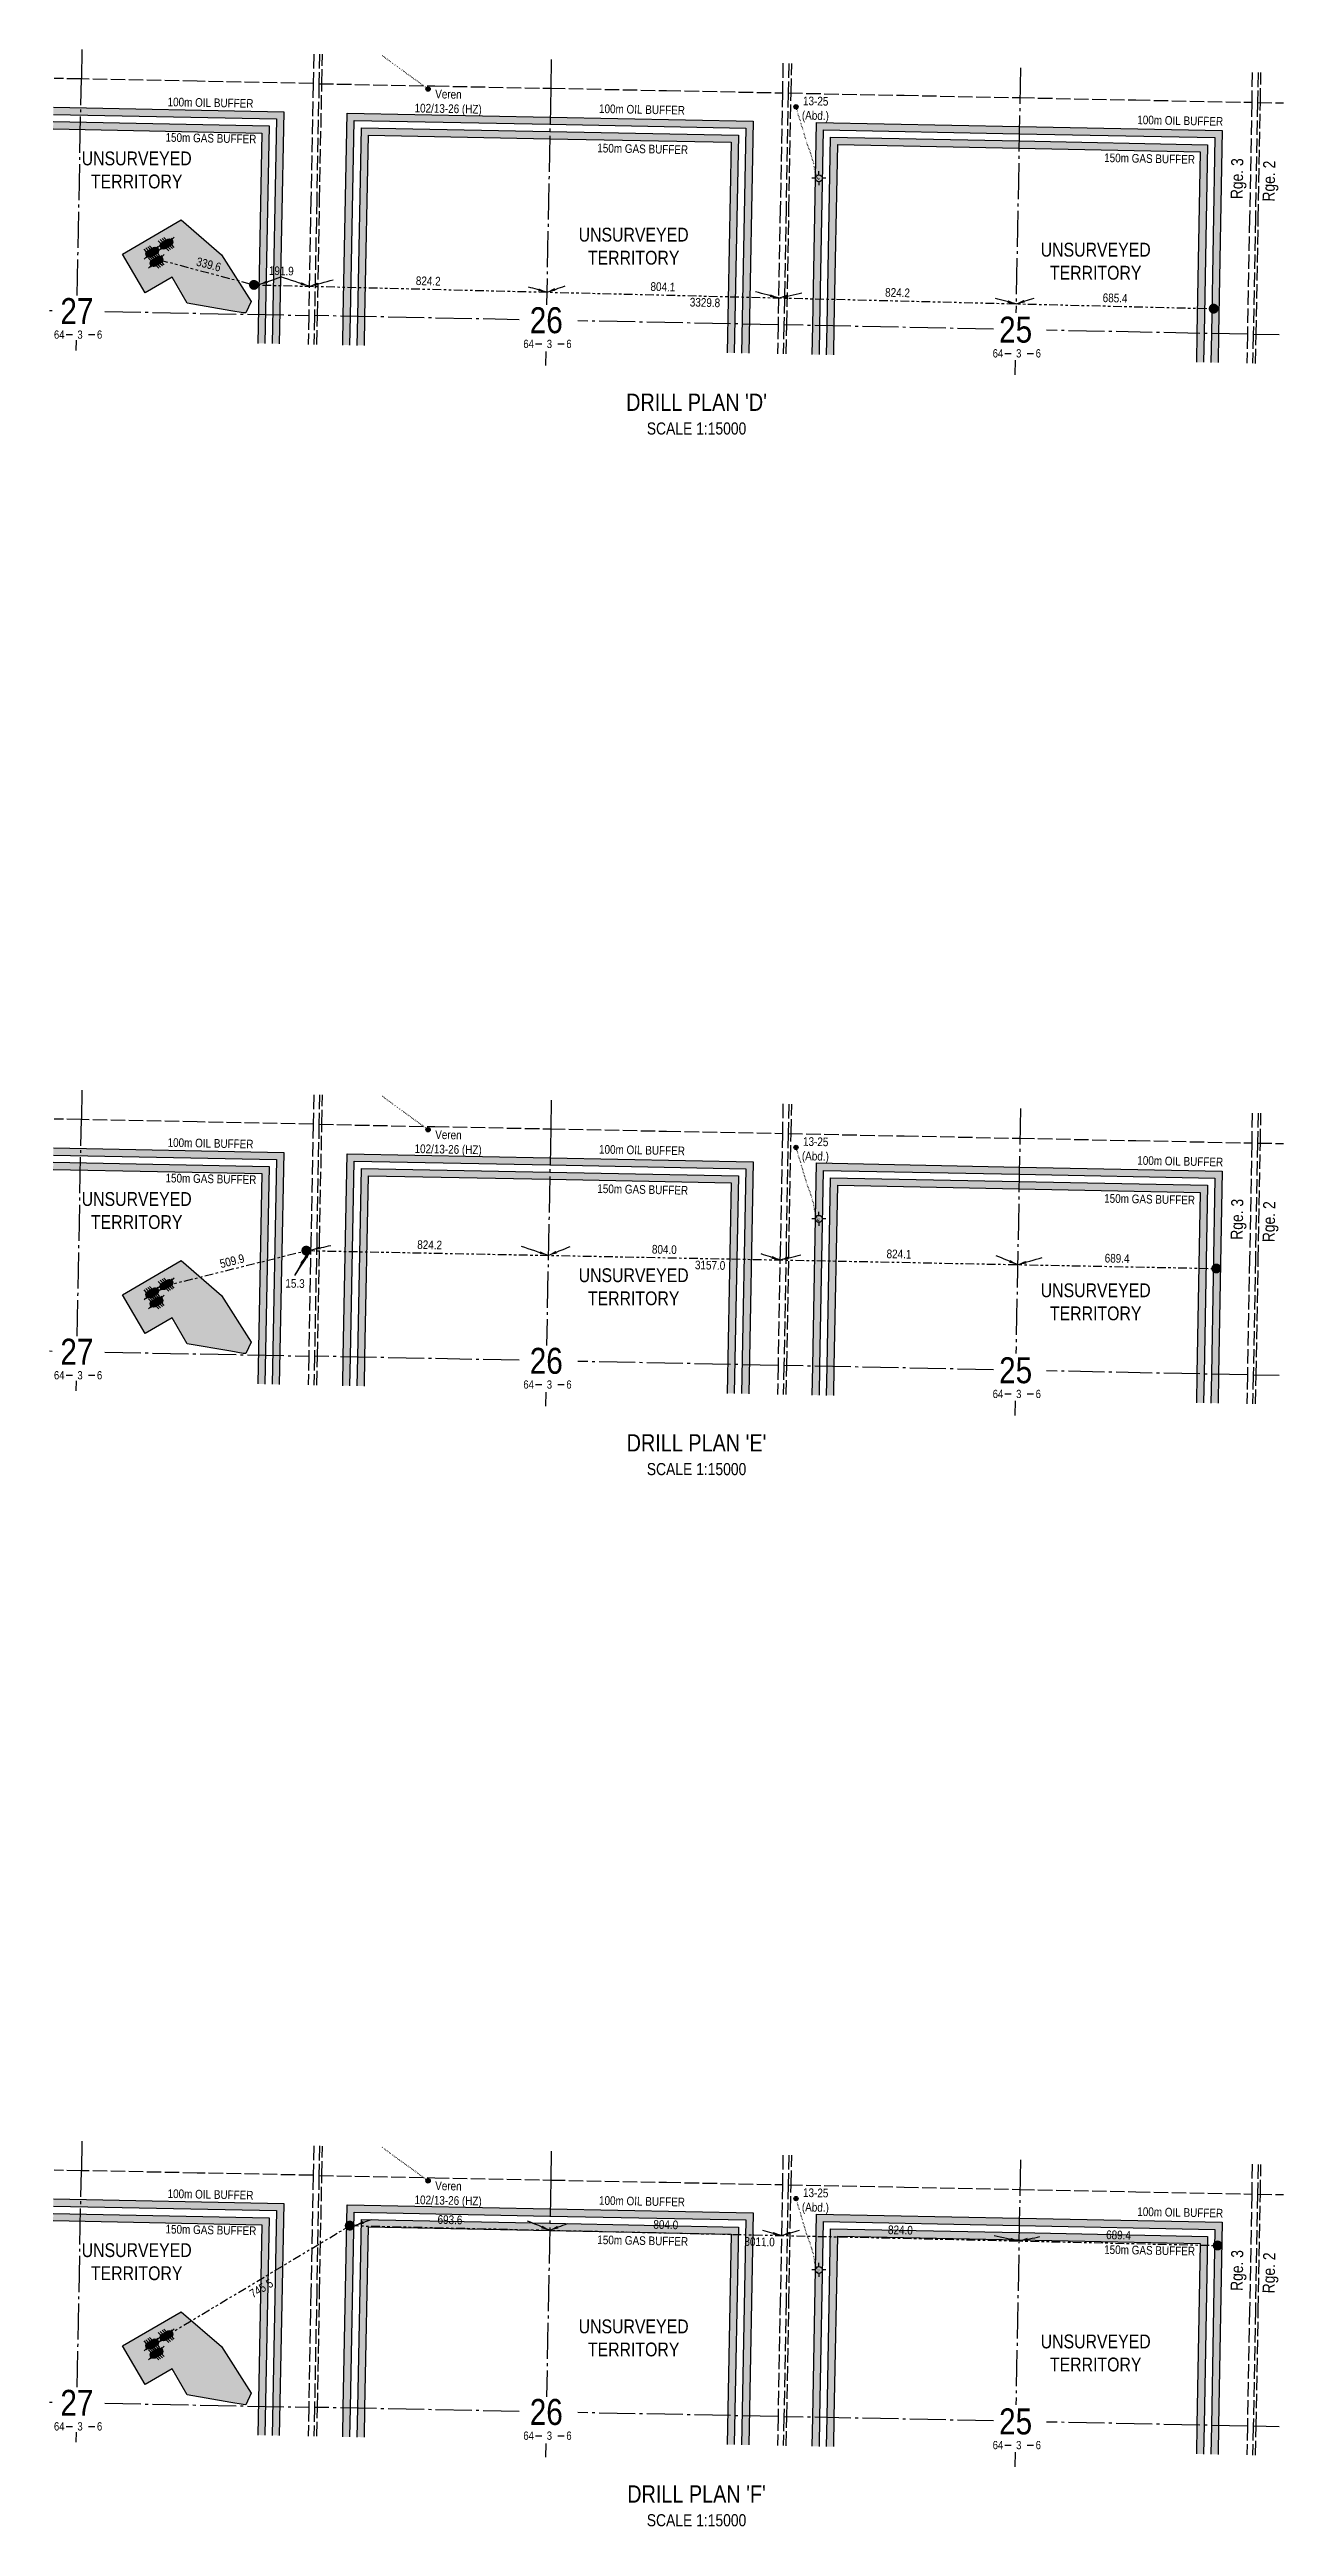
# Model space of a CAD drawing. Extents: x 398953 to 418778, y 6021401 to 6052343.
# Drawn here: x 408617 to 412895, y 6023123 to 6031711 of the extents above; entities that cross this region are included whole.
import ezdxf
from ezdxf.enums import TextEntityAlignment as Align

# ---------------------------------------------------------------- set-up
doc = ezdxf.new("R2010")
doc.units = 0
doc.header["$LTSCALE"] = 5
for name, pattern in [('foc-DOT', [1, 0.2, -0.8]), ('foc-DRILLPATH', [14.75, 6, -1.75, 1.75, -1.75, 1.75, -1.75]), ('foc-QUARTERLINE', [33, 25, -3, 2, -3]), ('foc-UNSURVEYED', [12.5, 10, -2.5])]:
    doc.linetypes.add(name, pattern=pattern)
for name, color, linetype in [('10', 1, 'Continuous'), ('9', 3, 'Continuous'), ('ABADATA-DRILL', 8, 'foc-DOT'), ('ABADATA-DRILL-T', 8, 'Continuous'), ('AS-DRILL', 8, 'foc-DOT'), ('AS-TARGET-GAS', 182, 'Continuous'), ('AS-TARGET-GAS-H', 181, 'Continuous'), ('AS-TARGET-OIL', 146, 'Continuous'), ('AS-TARGET-OIL-H', 131, 'Continuous'), ('D-TXT', 6, 'Continuous'), ('DETAIL-T', 7, 'Continuous'), ('DRILL-T', 8, 'Continuous'), ('L-BD', 7, 'Continuous'), ('L-BD1', 253, 'Continuous'), ('L-MON', 1, 'Continuous'), ('L-SECLBL', 7, 'Continuous'), ('L-SECQ', 8, 'foc-QUARTERLINE'), ('L-USEC', 7, 'foc-UNSURVEYED'), ('P-BUFFER-PURPLE-T', 187, 'Continuous'), ('P-PDRILLPATH', 12, 'foc-DRILLPATH'), ('P-PROPOSED', 10, 'Continuous'), ('P-PROPOSED-H', 21, 'Continuous')]:
    doc.layers.add(name, color=color, linetype=linetype)
doc.styles.add('80CG', font='ARIALN.TTF', dxfattribs={"height": 10})
doc.styles.add('80L', font='ARIALN.TTF', dxfattribs={"height": 10})
doc.styles.add('SIMPLEX', font='ARIALN.TTF')
doc.dimstyles.new('Compass 5 000', dxfattribs={"dimscale": 5, "dimtxt": 9, "dimasz": 2, "dimexe": 0.2, "dimexo": 0.0625, "dimgap": 0.5, "dimtad": 0, "dimtih": 1, "dimtoh": 1, "dimzin": 0, "dimdsep": 46, "dimtxsty": '80CG', "dimcen": 0.1, "dimse1": 1, "dimse2": 1, "dimclrd": 256, "dimclrt": 256, "dimaunit": 1, "dimadec": 4, "dimazin": 0, "dimtfac": 0.06, "dimtofl": 0, "dimtmove": 0, "dimatfit": 1, "dimfxl": 0.2, "dimtolj": 1, "dimtzin": 0, "dimlwd": -1, "dimarcsym": 0})

msp = doc.modelspace()

# ---------------------------------------------------------------- texts
at = {"layer": 'DETAIL-T', "color": 3, "char_height": 47.95816, "attachment_point": 5, "style": '80L'}
for insert in [(408918.894, 6031292.894), (410641.809, 6031028.614), (412243.746, 6030976.443), (408918.894, 6027685.232), (410641.809, 6027420.951), (412243.746, 6027368.78), (408918.894, 6024041.052), (410641.809, 6023776.771), (412243.746, 6023724.6)]:
    msp.add_mtext_dynamic_manual_height_columns('\\pxqc;UNSURVEYED TERRITORY', width=303.92106, gutter_width=142.376, heights=[0], dxfattribs=dict(at, insert=insert))
at = {"layer": 'DETAIL-T', "color": 3, "char_height": 59.97385, "width": 1159.00318, "attachment_point": 5, "style": '80CG'}
for s, insert in [("\\pxqc;DRILL PLAN 'D'\\P{\\H0.7x;SCALE 1:15000}", (410859.911, 6030446.568)), ("\\pxqc;DRILL PLAN 'E'\\P{\\H0.7x;SCALE 1:15000}", (410859.911, 6026838.905)), ("\\pxqc;DRILL PLAN 'F'\\P{\\H0.7x;SCALE 1:15000}", (410859.911, 6023194.725))]:
    msp.add_mtext(s, dxfattribs=dict(at, insert=insert))
at = {"layer": 'DRILL-T', "linetype": 'Continuous', "char_height": 30, "attachment_point": 1, "rotation": 358.8766777, "style": '80L'}
for s, width, insert in [('\\pxqc;Veren\\P102/13-26 (HZ)', 310.28449, (409844.886, 6031573.713)), ('\\pxqc;13-25\\P(Abd.)', 91.79386, (411227.366, 6031547.852)), ('\\pxqc;Veren\\P102/13-26 (HZ)', 310.28449, (409844.886, 6027966.05)), ('\\pxqc;13-25\\P(Abd.)', 91.79386, (411227.366, 6027940.189)), ('\\pxqc;Veren\\P102/13-26 (HZ)', 310.28449, (409844.886, 6024321.87)), ('\\pxqc;13-25\\P(Abd.)', 91.79386, (411227.366, 6024296.009))]:
    msp.add_mtext_dynamic_manual_height_columns(s, width=width, gutter_width=150, heights=[0], dxfattribs=dict(at, insert=insert))
at = {"layer": 'L-BD', "style": '80L'}
for s, rotation, p in [('339.6', 345.1619419, (409168.644, 6030965.76)), ('3329.8', 358.5791064, (410889.122, 6030833.701)), ('509.9', 14.230554, (409249.418, 6027510.678)), ('3157.0', 358.8745555, (410906.964, 6027496.016))]:
    msp.add_text(s, height=29.9869, rotation=rotation, dxfattribs=at).set_placement(p, align=Align.MIDDLE_CENTER)
at = {"layer": 'L-BD1', "style": '80L'}
for s, rotation, p in [('3011.0', 358.6901235, (411078.55, 6024110.566)), ('745.5', 30.9632444, (409350.839, 6023948.935))]:
    msp.add_text(s, height=29.9869, rotation=rotation, dxfattribs=at).set_placement(p, align=Align.MIDDLE_CENTER)
at = {"layer": 'P-BUFFER-PURPLE-T', "style": '80L'}
for s, rotation, p in [('191.9', 358.5791064, (409420.274, 6030943.44)), ('824.2', 358.5791064, (409929.718, 6030908.265)), ('804.1', 358.5791064, (410743.264, 6030888.085)), ('824.2', 358.5791064, (411556.77, 6030867.907)), ('685.4', 358.5791064, (412311.011, 6030849.198)), ('824.2', 358.8745555, (409934.648, 6027566.687)), ('804.0', 358.8745555, (410748.228, 6027550.704)), ('824.1', 358.8745555, (411561.766, 6027534.722)), ('689.4', 358.8745555, (412318.006, 6027519.866)), ('15.3', 358.8745555, (409467.844, 6027432.867)), ('693.6', 358.6901235, (410005.033, 6024186.898)), ('824.0', 358.6901235, (411566.741, 6024151.188))]:
    msp.add_text(s, height=29.9869, rotation=rotation, dxfattribs=at).set_placement(p, align=Align.MIDDLE_CENTER)

# ---------------------------------------------------------------- blocks, each defined once
blk = doc.blocks.new('L-SECLBL')
at = {"layer": '9', "color": 7}
for p, q in [((-5.1, -27.8), (-12.3, -27.8)), ((20.7, -27.8), (13.5, -27.8))]:
    blk.add_line(p, q, dxfattribs=at)
at = {"layer": '10', "color": 2, "style": 'SIMPLEX'}
blk.add_attdef('SEC', text='', height=30, dxfattribs=at).set_placement((0, 0), align=Align.MIDDLE)
at = {"layer": '10', "color": 5, "style": '80L'}
blk.add_attdef('TWP', text='', height=9.5, dxfattribs=at).set_placement((-14.4, -27.4), align=Align.MIDDLE_RIGHT)
blk.add_attdef('RGE', text='', height=9.5, dxfattribs=at).set_placement((3.6, -27.4), align=Align.MIDDLE_CENTER)
blk.add_attdef('MER', text='', height=9.5, dxfattribs=at).set_placement((23.2, -27.4), align=Align.MIDDLE_LEFT)
blk = doc.blocks.new('BH-Existing')
at = {"layer": 'ABADATA-DRILL-T'}
h = blk.add_hatch(color=256, dxfattribs=at)
h.dxf.hatch_style = 1
edge = h.paths.add_edge_path()
edge.add_arc((0, 0), 0.5, 0, 360)
blk.add_circle((0, 0), 0.5, dxfattribs=at)
blk = doc.blocks.new('GABD')
for p, q in [((-0.81, 0), (-1.62, 0)), ((0, 0.81), (0, 1.62)), ((1.62, 0), (0.81, 0)), ((0, -0.81), (0, -1.62))]:
    blk.add_line(p, q)
blk.add_circle((0, 0), 0.8)
blk = doc.blocks.new('plbh')
at = {"layer": 'L-MON'}
h = blk.add_hatch(color=255, dxfattribs=at)
h.dxf.hatch_style = 1
edge = h.paths.add_edge_path()
edge.add_arc((0, 0), 1.16, 0, 360)
h = blk.add_hatch(color=256, dxfattribs=at)
h.dxf.hatch_style = 1
h.paths.add_polyline_path([(-0.96, 0, 1), (0.96, 0, 1)])
h.paths.add_polyline_path([(0.91, 0, -1), (-0.91, 0, -1)], flags=16)
h.paths.add_polyline_path([(0.45, 0, -1), (-0.45, 0, -1)], flags=0)
h = blk.add_hatch(color=256, dxfattribs=at)
h.dxf.hatch_style = 1
h.paths.add_polyline_path([(-0.45, 0, 1), (0.45, 0, 1)])
h.paths.add_polyline_path([(0.4, 0, -1), (-0.4, 0, -1)], flags=16)
at = {"layer": 'L-MON', "color": 240}
for radius in [0.96, 0.91, 0.45, 0.4]:
    blk.add_circle((0, 0), radius, dxfattribs=at)
blk = doc.blocks.new('WC')
at = {"layer": 'L-MON'}
h = blk.add_hatch(color=255, dxfattribs=at)
h.dxf.hatch_style = 1
edge = h.paths.add_edge_path()
edge.add_arc((0, 0), 0.9, 0, 360)
at = {"layer": 'L-MON', "color": 240, "flags": 128}
for points in [[(-0.62, 0.5), (-1.23, 1.12)], [(0.52, 0.61), (1.13, 1.21)], [(-1.18, -1.18), (-0.56, -0.57)], [(1.16, -1.18), (0.56, -0.57)]]:
    blk.add_lwpolyline(points, dxfattribs=at)
at = {"layer": 'L-MON', "color": 240}
for radius in [0.8, 0.373]:
    blk.add_circle((0, 0), radius, dxfattribs=at)

# ---------------------------------------------------------------- hatches: boundary and pattern name
at = {"layer": 'AS-TARGET-GAS-H'}
h = msp.add_hatch(color=256, dxfattribs=at)
h.dxf.hatch_style = 1
h.paths.add_polyline_path([(409338.446, 6030691.986), (409363.43, 6030691.486), (409377.893, 6031445.752), (408629.583, 6031460.612), (408629.093, 6031435.628), (409352.429, 6031421.264)])
h = msp.add_hatch(color=256, dxfattribs=at)
h.dxf.hatch_style = 1
h.paths.add_polyline_path([(409708.336, 6030684.58), (409710.258, 6030784.841), (409722.321, 6031413.919), (410350.774, 6031401.441), (410979.49, 6031388.975), (410965.755, 6030659.402), (410990.74, 6030658.902), (411004.945, 6031413.465), (410351.27, 6031426.426), (409697.816, 6031439.4), (409685.274, 6030785.32), (409683.352, 6030685.08)])
h = msp.add_hatch(color=256, dxfattribs=at)
h.dxf.hatch_style = 1
h.paths.add_polyline_path([(411335.645, 6030651.996), (411337.539, 6030752.639), (411349.381, 6031381.598), (411977.631, 6031368.914), (412606.426, 6031356.238), (412594.794, 6030726.521), (412592.952, 6030626.821), (412617.936, 6030626.321), (412619.778, 6030726.06), (412631.872, 6031380.719), (411978.135, 6031393.898), (411324.867, 6031407.087), (411312.555, 6030753.109), (411310.661, 6030652.496)])
h = msp.add_hatch(color=256, dxfattribs=at)
h.dxf.hatch_style = 1
h.paths.add_polyline_path([(409338.446, 6027084.324), (409363.43, 6027083.823), (409377.893, 6027838.089), (408629.583, 6027852.949), (408629.093, 6027827.965), (409352.429, 6027813.601)])
h = msp.add_hatch(color=256, dxfattribs=at)
h.dxf.hatch_style = 1
h.paths.add_polyline_path([(409708.336, 6027076.917), (409710.258, 6027177.178), (409722.321, 6027806.256), (410350.774, 6027793.778), (410979.49, 6027781.312), (410965.755, 6027051.74), (410990.74, 6027051.239), (411004.945, 6027805.802), (410351.27, 6027818.763), (409697.816, 6027831.737), (409685.274, 6027177.657), (409683.352, 6027077.417)])
h = msp.add_hatch(color=256, dxfattribs=at)
h.dxf.hatch_style = 1
h.paths.add_polyline_path([(411335.645, 6027044.333), (411337.539, 6027144.976), (411349.381, 6027773.935), (411977.631, 6027761.251), (412606.426, 6027748.575), (412594.794, 6027118.858), (412592.952, 6027019.158), (412617.936, 6027018.658), (412619.778, 6027118.397), (412631.872, 6027773.056), (411978.135, 6027786.235), (411324.867, 6027799.424), (411312.555, 6027145.447), (411310.661, 6027044.834)])
h = msp.add_hatch(color=256, dxfattribs=at)
h.dxf.hatch_style = 1
h.paths.add_polyline_path([(409338.446, 6023440.144), (409363.43, 6023439.643), (409377.893, 6024193.909), (408629.583, 6024208.769), (408629.093, 6024183.785), (409352.429, 6024169.421)])
h = msp.add_hatch(color=256, dxfattribs=at)
h.dxf.hatch_style = 1
h.paths.add_polyline_path([(409708.336, 6023432.737), (409710.258, 6023532.998), (409722.321, 6024162.076), (410350.774, 6024149.599), (410979.49, 6024137.132), (410965.755, 6023407.56), (410990.74, 6023407.059), (411004.945, 6024161.622), (410351.27, 6024174.583), (409697.816, 6024187.557), (409685.274, 6023533.477), (409683.352, 6023433.237)])
h = msp.add_hatch(color=256, dxfattribs=at)
h.dxf.hatch_style = 1
h.paths.add_polyline_path([(411335.645, 6023400.153), (411337.539, 6023500.796), (411349.381, 6024129.755), (411977.631, 6024117.071), (412606.426, 6024104.395), (412594.794, 6023474.678), (412592.952, 6023374.978), (412617.936, 6023374.478), (412619.778, 6023474.217), (412631.872, 6024128.876), (411978.135, 6024142.055), (411324.867, 6024155.244), (411312.555, 6023501.267), (411310.661, 6023400.654)])
at = {"layer": 'AS-TARGET-OIL-H'}
h = msp.add_hatch(color=256, dxfattribs=at)
h.dxf.hatch_style = 1
h.paths.add_polyline_path([(409388.414, 6030690.986), (409413.398, 6030690.486), (409428.819, 6031494.729), (408630.563, 6031510.581), (408630.073, 6031485.596), (409403.356, 6031470.241)])
h = msp.add_hatch(color=256, dxfattribs=at)
h.dxf.hatch_style = 1
h.paths.add_polyline_path([(409658.368, 6030685.581), (409660.289, 6030785.799), (409673.311, 6031464.88), (410351.766, 6031451.41), (411030.399, 6031437.954), (411015.724, 6030658.402), (411040.708, 6030657.902), (411055.854, 6031462.443), (410352.263, 6031476.394), (409648.806, 6031490.361), (409635.305, 6030786.278), (409633.384, 6030686.081)])
h = msp.add_hatch(color=256, dxfattribs=at)
h.dxf.hatch_style = 1
h.paths.add_polyline_path([(411285.677, 6030652.997), (411287.57, 6030753.58), (411300.353, 6031432.576), (411978.64, 6031418.882), (412657.318, 6031405.2), (412644.763, 6030725.598), (412642.92, 6030625.82), (412667.904, 6030625.32), (412669.748, 6030725.136), (412682.763, 6031429.681), (411979.144, 6031443.866), (411275.84, 6031458.065), (411262.585, 6030754.05), (411260.692, 6030653.497)])
h = msp.add_hatch(color=256, dxfattribs=at)
h.dxf.hatch_style = 1
h.paths.add_polyline_path([(409388.414, 6027083.323), (409413.398, 6027082.823), (409428.819, 6027887.066), (408630.563, 6027902.918), (408630.073, 6027877.933), (409403.356, 6027862.578)])
h = msp.add_hatch(color=256, dxfattribs=at)
h.dxf.hatch_style = 1
h.paths.add_polyline_path([(409658.368, 6027077.918), (409660.289, 6027178.136), (409673.311, 6027857.217), (410351.766, 6027843.747), (411030.399, 6027830.291), (411015.724, 6027050.739), (411040.708, 6027050.239), (411055.854, 6027854.78), (410352.263, 6027868.731), (409648.806, 6027882.698), (409635.305, 6027178.615), (409633.384, 6027078.418)])
h = msp.add_hatch(color=256, dxfattribs=at)
h.dxf.hatch_style = 1
h.paths.add_polyline_path([(411285.677, 6027045.334), (411287.57, 6027145.917), (411300.353, 6027824.913), (411978.64, 6027811.219), (412657.318, 6027797.537), (412644.763, 6027117.935), (412642.92, 6027018.157), (412667.904, 6027017.657), (412669.748, 6027117.474), (412682.763, 6027822.018), (411979.144, 6027836.203), (411275.84, 6027850.402), (411262.585, 6027146.387), (411260.692, 6027045.834)])
h = msp.add_hatch(color=256, dxfattribs=at)
h.dxf.hatch_style = 1
h.paths.add_polyline_path([(409388.414, 6023439.143), (409413.398, 6023438.643), (409428.819, 6024242.886), (408630.563, 6024258.738), (408630.073, 6024233.753), (409403.356, 6024218.398)])
h = msp.add_hatch(color=256, dxfattribs=at)
h.dxf.hatch_style = 1
h.paths.add_polyline_path([(409658.368, 6023433.738), (409660.289, 6023533.956), (409673.311, 6024213.037), (410351.766, 6024199.567), (411030.399, 6024186.111), (411015.724, 6023406.559), (411040.708, 6023406.059), (411055.854, 6024210.6), (410352.263, 6024224.551), (409648.806, 6024238.518), (409635.305, 6023534.435), (409633.384, 6023434.238)])
h = msp.add_hatch(color=256, dxfattribs=at)
h.dxf.hatch_style = 1
h.paths.add_polyline_path([(411285.677, 6023401.154), (411287.57, 6023501.737), (411300.353, 6024180.733), (411978.64, 6024167.039), (412657.318, 6024153.357), (412644.763, 6023473.755), (412642.92, 6023373.977), (412667.904, 6023373.477), (412669.748, 6023473.294), (412682.763, 6024177.838), (411979.144, 6024192.023), (411275.84, 6024206.222), (411262.585, 6023502.207), (411260.692, 6023401.654)])
at = {"layer": 'P-PROPOSED-H'}
h = msp.add_hatch(color=256, dxfattribs=at)
h.dxf.hatch_style = 1
h.paths.add_polyline_path([(409041.737, 6030921.842), (408948.22, 6030867.357), (408870.226, 6031001.226), (409073.621, 6031119.727), (409213.245, 6030998.728), (409316.302, 6030837.176), (409296.729, 6030797.372), (409287.628, 6030797.55), (409245.609, 6030805.323), (409094.394, 6030831.461)])
h = msp.add_hatch(color=256, dxfattribs=at)
h.dxf.hatch_style = 1
h.paths.add_polyline_path([(409041.737, 6027314.179), (408948.22, 6027259.694), (408870.226, 6027393.564), (409073.621, 6027512.064), (409213.245, 6027391.065), (409316.302, 6027229.513), (409296.729, 6027189.709), (409287.628, 6027189.887), (409245.609, 6027197.66), (409094.394, 6027223.798)])
h = msp.add_hatch(color=256, dxfattribs=at)
h.dxf.hatch_style = 1
h.paths.add_polyline_path([(409041.737, 6023669.999), (408948.22, 6023615.514), (408870.226, 6023749.384), (409073.621, 6023867.884), (409213.245, 6023746.885), (409316.302, 6023585.333), (409296.729, 6023545.529), (409287.628, 6023545.708), (409245.609, 6023553.48), (409094.394, 6023579.618)])

# ---------------------------------------------------------------- linework, layer by layer
at = {"layer": 'ABADATA-DRILL', "flags": 128}
for points in [[(409770.115, 6031690.219), (409777.686, 6031684.478), (409789.128, 6031675.822), (409800.699, 6031667.093), (409812.116, 6031658.677), (409823.892, 6031650.224), (409835.511, 6031641.914), (409847.287, 6031633.461), (409858.954, 6031625.02), (409870.689, 6031616.518), (409882.309, 6031608.268), (409894.065, 6031599.785), (409905.399, 6031591.261), (409907.666, 6031589.556), (409928.906, 6031573.536)], [(409770.115, 6028082.556), (409777.686, 6028076.815), (409789.128, 6028068.159), (409800.699, 6028059.43), (409812.116, 6028051.014), (409823.892, 6028042.561), (409835.511, 6028034.251), (409847.287, 6028025.798), (409858.954, 6028017.357), (409870.689, 6028008.855), (409882.309, 6028000.605), (409894.065, 6027992.122), (409905.399, 6027983.598), (409907.666, 6027981.893), (409928.906, 6027965.873)], [(409770.115, 6024438.376), (409777.686, 6024432.635), (409789.128, 6024423.979), (409800.699, 6024415.25), (409812.116, 6024406.834), (409823.892, 6024398.381), (409835.511, 6024390.071), (409847.287, 6024381.618), (409858.954, 6024373.177), (409870.689, 6024364.675), (409882.309, 6024356.425), (409894.065, 6024347.942), (409905.399, 6024339.418), (409907.666, 6024337.713), (409928.906, 6024321.693)]]:
    msp.add_lwpolyline(points, dxfattribs=at)
at = {"layer": 'AS-DRILL', "flags": 128}
for points in [[(411284.056, 6031264.444), (411284.042, 6031264.194), (411283.72, 6031263.05), (411283.059, 6031261.402), (411282.558, 6031259.251), (411282.517, 6031257.052), (411282.577, 6031254.93), (411282.557, 6031252.8), (411282.63, 6031251.389), (411282.478, 6031251.291), (411282.35, 6031251.394), (411282.202, 6031251.487), (411281.936, 6031251.692), (411281.574, 6031252.139), (411281.535, 6031252.209), (411281.507, 6031252.28), (411281.508, 6031252.35), (411281.513, 6031252.62), (411281.492, 6031253.08), (411281.354, 6031253.723), (411281.128, 6031254.497), (411280.886, 6031255.422), (411280.686, 6031256.466), (411280.508, 6031257.66), (411280.291, 6031258.904), (411280.046, 6031260.209), (411279.783, 6031261.634), (411279.462, 6031263.181), (411279.022, 6031264.789), (411278.463, 6031266.41), (411277.785, 6031268.133), (411277.049, 6031269.947), (411276.321, 6031271.641), (411275.623, 6031273.345), (411274.977, 6031275.157), (411274.391, 6031276.989), (411273.807, 6031278.9), (411273.197, 6031281.002), (411272.538, 6031283.175), (411271.83, 6031285.448), (411271.165, 6031287.801), (411270.52, 6031290.224), (411269.917, 6031292.716), (411269.356, 6031295.317), (411268.837, 6031298.007), (411268.31, 6031300.867), (411267.833, 6031303.677), (411267.448, 6031306.605), (411267.171, 6031309.38), (411266.874, 6031312.226), (411266.322, 6031315.268), (411265.451, 6031318.434), (411264.412, 6031321.665), (411263.314, 6031324.976), (411262.171, 6031328.548), (411261.129, 6031332.178), (411260.179, 6031335.867), (411259.149, 6031339.627), (411257.957, 6031343.75), (411256.754, 6031347.864), (411255.493, 6031352.038), (411254.138, 6031356.044), (411252.692, 6031359.952), (411251.033, 6031364.304), (411249.385, 6031368.646), (411247.783, 6031372.827), (411246.182, 6031376.998), (411244.619, 6031381.128), (411243.195, 6031385.156), (411241.831, 6031389.212), (411240.508, 6031393.308), (411239.2, 6031397.643), (411237.971, 6031401.987), (411236.658, 6031406.593), (411235.417, 6031410.817), (411234.222, 6031414.78), (411233.015, 6031418.654), (411231.845, 6031422.386), (411230.685, 6031426.139), (411229.537, 6031429.941), (411228.457, 6031433.682), (411227.397, 6031437.403), (411226.271, 6031441.315), (411225.105, 6031445.268), (411223.872, 6031449.382), (411222.584, 6031453.707), (411221.249, 6031458.243), (411219.905, 6031462.789), (411218.588, 6031467.254), (411217.318, 6031471.479), (411216.12, 6031475.302), (411215.014, 6031478.724), (411213.955, 6031481.964), (411212.991, 6031484.933), (411212.104, 6031487.74), (411211.277, 6031490.566), (411210.518, 6031493.311), (411209.806, 6031495.835), (411209.11, 6031498.209), (411207.925, 6031502.172), (411206.943, 6031505.271), (411206.063, 6031507.918), (411205.997, 6031508.119), (411205.269, 6031510.373), (411204.731, 6031512.054)], [(411284.056, 6027656.781), (411284.042, 6027656.531), (411283.72, 6027655.387), (411283.059, 6027653.739), (411282.558, 6027651.588), (411282.517, 6027649.389), (411282.577, 6027647.267), (411282.557, 6027645.137), (411282.63, 6027643.726), (411282.478, 6027643.629), (411282.35, 6027643.731), (411282.202, 6027643.824), (411281.936, 6027644.029), (411281.574, 6027644.476), (411281.535, 6027644.547), (411281.507, 6027644.617), (411281.508, 6027644.687), (411281.513, 6027644.957), (411281.492, 6027645.418), (411281.354, 6027646.06), (411281.128, 6027646.835), (411280.886, 6027647.759), (411280.686, 6027648.803), (411280.508, 6027649.997), (411280.291, 6027651.241), (411280.046, 6027652.546), (411279.783, 6027653.971), (411279.462, 6027655.518), (411279.022, 6027657.126), (411278.463, 6027658.747), (411277.785, 6027660.47), (411277.049, 6027662.284), (411276.321, 6027663.978), (411275.623, 6027665.682), (411274.977, 6027667.494), (411274.391, 6027669.326), (411273.807, 6027671.237), (411273.197, 6027673.339), (411272.538, 6027675.512), (411271.83, 6027677.785), (411271.165, 6027680.138), (411270.52, 6027682.561), (411269.917, 6027685.053), (411269.356, 6027687.654), (411268.837, 6027690.344), (411268.31, 6027693.205), (411267.833, 6027696.014), (411267.448, 6027698.942), (411267.171, 6027701.718), (411266.874, 6027704.564), (411266.322, 6027707.605), (411265.451, 6027710.772), (411264.412, 6027714.002), (411263.314, 6027717.313), (411262.171, 6027720.885), (411261.129, 6027724.515), (411260.179, 6027728.204), (411259.149, 6027731.964), (411257.957, 6027736.087), (411256.754, 6027740.201), (411255.493, 6027744.375), (411254.138, 6027748.381), (411252.692, 6027752.29), (411251.033, 6027756.641), (411249.385, 6027760.983), (411247.783, 6027765.164), (411246.182, 6027769.335), (411244.619, 6027773.465), (411243.195, 6027777.493), (411241.831, 6027781.55), (411240.508, 6027785.645), (411239.2, 6027789.981), (411237.971, 6027794.325), (411236.658, 6027798.93), (411235.417, 6027803.154), (411234.222, 6027807.117), (411233.015, 6027810.991), (411231.845, 6027814.724), (411230.685, 6027818.476), (411229.537, 6027822.278), (411228.457, 6027826.019), (411227.397, 6027829.74), (411226.271, 6027833.652), (411225.105, 6027837.605), (411223.872, 6027841.719), (411222.584, 6027846.044), (411221.249, 6027850.58), (411219.905, 6027855.126), (411218.588, 6027859.591), (411217.318, 6027863.816), (411216.12, 6027867.639), (411215.014, 6027871.061), (411213.955, 6027874.302), (411212.991, 6027877.27), (411212.104, 6027880.077), (411211.277, 6027882.904), (411210.518, 6027885.648), (411209.806, 6027888.172), (411209.11, 6027890.546), (411207.925, 6027894.509), (411206.943, 6027897.608), (411206.063, 6027900.255), (411205.997, 6027900.456), (411205.269, 6027902.71), (411204.731, 6027904.391)], [(411284.056, 6024012.601), (411284.042, 6024012.351), (411283.72, 6024011.207), (411283.059, 6024009.56), (411282.558, 6024007.408), (411282.517, 6024005.209), (411282.577, 6024003.087), (411282.557, 6024000.957), (411282.63, 6023999.546), (411282.478, 6023999.449), (411282.35, 6023999.551), (411282.202, 6023999.644), (411281.936, 6023999.849), (411281.574, 6024000.296), (411281.535, 6024000.367), (411281.507, 6024000.437), (411281.508, 6024000.507), (411281.513, 6024000.777), (411281.492, 6024001.238), (411281.354, 6024001.88), (411281.128, 6024002.655), (411280.886, 6024003.579), (411280.686, 6024004.623), (411280.508, 6024005.817), (411280.291, 6024007.061), (411280.046, 6024008.366), (411279.783, 6024009.791), (411279.462, 6024011.338), (411279.022, 6024012.946), (411278.463, 6024014.567), (411277.785, 6024016.29), (411277.049, 6024018.104), (411276.321, 6024019.798), (411275.623, 6024021.502), (411274.977, 6024023.314), (411274.391, 6024025.146), (411273.807, 6024027.057), (411273.197, 6024029.159), (411272.538, 6024031.332), (411271.83, 6024033.605), (411271.165, 6024035.958), (411270.52, 6024038.381), (411269.917, 6024040.873), (411269.356, 6024043.474), (411268.837, 6024046.164), (411268.31, 6024049.025), (411267.833, 6024051.834), (411267.448, 6024054.762), (411267.171, 6024057.538), (411266.874, 6024060.384), (411266.322, 6024063.425), (411265.451, 6024066.592), (411264.412, 6024069.822), (411263.314, 6024073.133), (411262.171, 6024076.705), (411261.129, 6024080.336), (411260.179, 6024084.024), (411259.149, 6024087.784), (411257.957, 6024091.907), (411256.754, 6024096.021), (411255.493, 6024100.195), (411254.138, 6024104.202), (411252.692, 6024108.11), (411251.033, 6024112.462), (411249.385, 6024116.803), (411247.783, 6024120.984), (411246.182, 6024125.155), (411244.619, 6024129.285), (411243.195, 6024133.313), (411241.831, 6024137.37), (411240.508, 6024141.465), (411239.2, 6024145.801), (411237.971, 6024150.145), (411236.658, 6024154.75), (411235.417, 6024158.974), (411234.222, 6024162.937), (411233.015, 6024166.811), (411231.845, 6024170.544), (411230.685, 6024174.296), (411229.537, 6024178.098), (411228.457, 6024181.84), (411227.397, 6024185.56), (411226.271, 6024189.472), (411225.105, 6024193.425), (411223.872, 6024197.539), (411222.584, 6024201.864), (411221.249, 6024206.4), (411219.905, 6024210.946), (411218.588, 6024215.412), (411217.318, 6024219.636), (411216.12, 6024223.46), (411215.014, 6024226.881), (411213.955, 6024230.122), (411212.991, 6024233.09), (411212.104, 6024235.897), (411211.277, 6024238.724), (411210.518, 6024241.468), (411209.806, 6024243.992), (411209.11, 6024246.366), (411207.925, 6024250.329), (411206.943, 6024253.428), (411206.063, 6024256.075), (411205.997, 6024256.276), (411205.269, 6024258.53), (411204.731, 6024260.211)]]:
    msp.add_lwpolyline(points, dxfattribs=at)
at = {"layer": 'AS-TARGET-GAS-H', "flags": 128}
for points in [[(408629.093, 6031435.628), (409352.429, 6031421.264), (409338.446, 6030691.986)], [(408629.583, 6031460.612), (409377.893, 6031445.752), (409363.43, 6030691.486)], [(409683.352, 6030685.08), (409685.274, 6030785.32), (409697.816, 6031439.4), (410351.27, 6031426.426), (411004.945, 6031413.465), (410990.74, 6030658.902)], [(409708.336, 6030684.58), (409710.258, 6030784.841), (409722.321, 6031413.919), (410350.774, 6031401.441), (410979.49, 6031388.975), (410965.755, 6030659.402)], [(411310.661, 6030652.496), (411312.555, 6030753.109), (411324.867, 6031407.087), (411978.135, 6031393.898), (412631.872, 6031380.719), (412619.778, 6030726.06), (412617.936, 6030626.321)], [(411335.645, 6030651.996), (411337.539, 6030752.639), (411349.381, 6031381.598), (411977.631, 6031368.914), (412606.426, 6031356.238), (412594.794, 6030726.521), (412592.952, 6030626.821)], [(408629.093, 6027827.965), (409352.429, 6027813.601), (409338.446, 6027084.324)], [(408629.583, 6027852.949), (409377.893, 6027838.089), (409363.43, 6027083.823)], [(409683.352, 6027077.417), (409685.274, 6027177.657), (409697.816, 6027831.737), (410351.27, 6027818.763), (411004.945, 6027805.802), (410990.74, 6027051.239)], [(409708.336, 6027076.917), (409710.258, 6027177.178), (409722.321, 6027806.256), (410350.774, 6027793.778), (410979.49, 6027781.312), (410965.755, 6027051.74)], [(411310.661, 6027044.834), (411312.555, 6027145.447), (411324.867, 6027799.424), (411978.135, 6027786.235), (412631.872, 6027773.056), (412619.778, 6027118.397), (412617.936, 6027018.658)], [(411335.645, 6027044.333), (411337.539, 6027144.976), (411349.381, 6027773.935), (411977.631, 6027761.251), (412606.426, 6027748.575), (412594.794, 6027118.858), (412592.952, 6027019.158)], [(408629.093, 6024183.785), (409352.429, 6024169.421), (409338.446, 6023440.144)], [(408629.583, 6024208.769), (409377.893, 6024193.909), (409363.43, 6023439.643)], [(409683.352, 6023433.237), (409685.274, 6023533.477), (409697.816, 6024187.557), (410351.27, 6024174.583), (411004.945, 6024161.622), (410990.74, 6023407.059)], [(409708.336, 6023432.737), (409710.258, 6023532.998), (409722.321, 6024162.076), (410350.774, 6024149.599), (410979.49, 6024137.132), (410965.755, 6023407.56)], [(411310.661, 6023400.654), (411312.555, 6023501.267), (411324.867, 6024155.244), (411978.135, 6024142.055), (412631.872, 6024128.876), (412619.778, 6023474.217), (412617.936, 6023374.478)], [(411335.645, 6023400.153), (411337.539, 6023500.796), (411349.381, 6024129.755), (411977.631, 6024117.071), (412606.426, 6024104.395), (412594.794, 6023474.678), (412592.952, 6023374.978)]]:
    msp.add_lwpolyline(points, dxfattribs=at)
at = {"layer": 'AS-TARGET-OIL-H', "flags": 128}
for points in [[(408630.073, 6031485.596), (409403.356, 6031470.241), (409388.414, 6030690.986)], [(408630.563, 6031510.581), (409428.819, 6031494.729), (409413.398, 6030690.486)], [(409633.384, 6030686.081), (409635.305, 6030786.278), (409648.806, 6031490.361), (410352.263, 6031476.394), (411055.854, 6031462.443), (411040.708, 6030657.902)], [(409658.368, 6030685.581), (409660.289, 6030785.799), (409673.311, 6031464.88), (410351.766, 6031451.41), (411030.399, 6031437.954), (411015.724, 6030658.402)], [(411260.692, 6030653.497), (411262.585, 6030754.05), (411275.84, 6031458.065), (411979.144, 6031443.866), (412682.763, 6031429.681), (412669.748, 6030725.136), (412667.904, 6030625.32)], [(411285.677, 6030652.997), (411287.57, 6030753.58), (411300.353, 6031432.576), (411978.64, 6031418.882), (412657.318, 6031405.2), (412644.763, 6030725.598), (412642.92, 6030625.82)], [(408630.073, 6027877.933), (409403.356, 6027862.578), (409388.414, 6027083.323)], [(408630.563, 6027902.918), (409428.819, 6027887.066), (409413.398, 6027082.823)], [(409658.368, 6027077.918), (409660.289, 6027178.136), (409673.311, 6027857.217), (410351.766, 6027843.747), (411030.399, 6027830.291), (411015.724, 6027050.739)], [(411260.692, 6027045.834), (411262.585, 6027146.387), (411275.84, 6027850.402), (411979.144, 6027836.203), (412682.763, 6027822.018), (412669.748, 6027117.474), (412667.904, 6027017.657)], [(411285.677, 6027045.334), (411287.57, 6027145.917), (411300.353, 6027824.913), (411978.64, 6027811.219), (412657.318, 6027797.537), (412644.763, 6027117.935), (412642.92, 6027018.157)], [(408630.563, 6024258.738), (409428.819, 6024242.886), (409413.398, 6023438.643)], [(408630.073, 6024233.753), (409403.356, 6024218.398), (409388.414, 6023439.143)], [(409633.384, 6023434.238), (409635.305, 6023534.435), (409648.806, 6024238.518), (410352.263, 6024224.551), (411055.854, 6024210.6), (411040.708, 6023406.059)], [(409658.368, 6023433.738), (409660.289, 6023533.956), (409673.311, 6024213.037), (410351.766, 6024199.567), (411030.399, 6024186.111), (411015.724, 6023406.559)], [(411260.692, 6023401.654), (411262.585, 6023502.207), (411275.84, 6024206.222), (411979.144, 6024192.023), (412682.763, 6024177.838), (412669.748, 6023473.294), (412667.904, 6023373.477)], [(411285.677, 6023401.154), (411287.57, 6023501.737), (411300.353, 6024180.733), (411978.64, 6024167.039), (412657.318, 6024153.357), (412644.763, 6023473.755), (412642.92, 6023373.977)]]:
    msp.add_lwpolyline(points, dxfattribs=at)
at = {"layer": 'L-SECQ'}
for p, q in [((408729.178, 6031710.63), (408727.202, 6031608.635)), ((410356.153, 6031676.269), (410354.247, 6031576.331)), ((411983.083, 6031646.827), (411967.244, 6030797.405)), ((410354.247, 6031576.331), (410339.983, 6030825.266)), ((410245.391, 6030774.122), (409535.367, 6030788.195)), ((411142.534, 6030756.34), (410448.419, 6030770.097)), ((411889.62, 6030741.166), (411162.646, 6030755.931)), ((412769.687, 6030723.29), (412072.879, 6030737.443)), ((412879.817, 6030721.053), (412789.8, 6030722.882)), ((410336.908, 6030663.342), (410335.992, 6030615.096)), ((411964.182, 6030633.202), (411963.233, 6030582.301)), ((408729.178, 6028102.967), (408727.202, 6028000.972)), ((410356.153, 6028068.606), (410354.247, 6027968.668)), ((411983.083, 6028039.164), (411967.244, 6027189.742)), ((410354.247, 6027968.668), (410339.983, 6027217.604)), ((410245.391, 6027166.459), (409535.367, 6027180.532)), ((411142.534, 6027148.677), (410448.419, 6027162.435)), ((411889.62, 6027133.503), (411162.646, 6027148.268)), ((412769.687, 6027115.627), (412072.879, 6027129.78)), ((412879.817, 6027113.39), (412789.8, 6027115.219)), ((410336.908, 6027055.679), (410335.992, 6027007.433)), ((411964.182, 6027025.539), (411963.233, 6026974.638)), ((408729.178, 6024458.787), (408727.202, 6024356.793)), ((410356.153, 6024424.426), (410354.247, 6024324.488)), ((411983.083, 6024394.984), (411967.244, 6023545.562)), ((410354.247, 6024324.488), (410339.983, 6023573.424)), ((410245.391, 6023522.279), (409535.367, 6023536.352)), ((411142.534, 6023504.497), (410448.419, 6023518.255)), ((411889.62, 6023489.323), (411162.646, 6023504.088)), ((412769.687, 6023471.447), (412072.879, 6023485.6)), ((410336.908, 6023411.499), (410335.992, 6023363.253)), ((412879.817, 6023469.211), (412789.8, 6023471.039)), ((411964.182, 6023381.359), (411963.233, 6023330.458))]:
    msp.add_line(p, q, dxfattribs=at)
at = {"layer": 'L-SECQ', "flags": 128}
for points in [[(408712.682, 6030858.102), (408727.202, 6031608.635)], [(408616.755, 6030806.413), (408625.294, 6030806.244)], [(408808.657, 6030802.607), (409515.254, 6030788.593)], [(408709, 6030667.794), (408709.672, 6030702.551)], [(408712.682, 6027250.439), (408727.202, 6028000.972)], [(408616.755, 6027198.75), (408625.294, 6027198.581)], [(408808.657, 6027194.944), (409515.254, 6027180.93)], [(408709, 6027060.131), (408709.672, 6027094.888)], [(408712.682, 6023606.259), (408727.202, 6024356.793)], [(408616.755, 6023554.571), (408625.294, 6023554.401)], [(408808.657, 6023550.765), (409515.254, 6023536.75)], [(408709, 6023415.951), (408709.672, 6023450.708)]]:
    msp.add_lwpolyline(points, dxfattribs=at)
at = {"layer": 'L-USEC'}
for p, q in [((409532.632, 6031694.876), (409530.672, 6031592.683)), ((409552.745, 6031694.481), (409550.785, 6031592.297)), ((409560.829, 6031592.084), (409562.789, 6031694.285)), ((411159.603, 6031662.974), (411157.672, 6031560.4)), ((411179.717, 6031662.595), (411177.785, 6031560.022)), ((411187.828, 6031559.793), (411189.76, 6031662.383)), ((408727.202, 6031608.635), (408632.522, 6031610.515)), ((409128.937, 6031600.659), (408727.202, 6031608.635)), ((409530.672, 6031592.683), (409128.937, 6031600.659)), ((409530.672, 6031592.683), (409522.962, 6031190.638)), ((409550.785, 6031592.297), (409543.076, 6031190.253)), ((409550.785, 6031592.283), (409952.511, 6031584.306)), ((409553.119, 6031190.041), (409560.829, 6031592.084)), ((409952.511, 6031584.306), (410354.247, 6031576.331)), ((410354.247, 6031576.331), (410755.959, 6031568.365)), ((410755.959, 6031568.365), (411157.672, 6031560.4)), ((411157.672, 6031560.4), (411150.103, 6031158.371)), ((411177.785, 6031560.022), (411170.216, 6031157.992)), ((411177.785, 6031559.996), (411579.467, 6031551.899)), ((411180.259, 6031157.76), (411187.828, 6031559.793)), ((411579.467, 6031551.899), (411981.162, 6031543.802)), ((412786.457, 6031631.074), (412784.546, 6031527.606)), ((412806.57, 6031630.68), (412804.659, 6031527.244)), ((412814.702, 6031527.063), (412816.612, 6031630.483)), ((411981.162, 6031543.802), (412382.853, 6031535.705)), ((412382.853, 6031535.705), (412784.546, 6031527.606)), ((412784.546, 6031527.606), (412777.117, 6031125.448)), ((412804.659, 6031527.244), (412797.23, 6031125.077)), ((412804.659, 6031527.244), (412894.727, 6031525.623)), ((412807.273, 6031124.907), (412814.702, 6031527.063)), ((409521.641, 6031121.751), (409515.254, 6030788.593)), ((409522.962, 6031190.638), (409521.641, 6031121.751)), ((409541.755, 6031121.365), (409535.367, 6030788.208)), ((409543.076, 6031190.253), (409541.755, 6031121.365)), ((409545.41, 6030787.996), (409553.119, 6031190.041)), ((411150.103, 6031158.371), (411142.534, 6030756.34)), ((411170.216, 6031157.992), (411162.647, 6030755.961)), ((411172.69, 6030755.728), (411180.259, 6031157.76)), ((412777.117, 6031125.448), (412769.687, 6030723.29)), ((412797.23, 6031125.077), (412789.801, 6030722.919)), ((412799.844, 6030722.749), (412807.273, 6031124.907)), ((409515.254, 6030788.593), (409513.335, 6030688.485)), ((409535.367, 6030788.208), (409533.447, 6030688.082)), ((409543.491, 6030687.881), (409545.41, 6030787.996)), ((411142.534, 6030756.34), (411140.643, 6030655.901)), ((411162.647, 6030755.961), (411160.756, 6030655.498)), ((411170.799, 6030655.297), (411172.69, 6030755.728)), ((412769.687, 6030723.29), (412767.841, 6030623.319)), ((412789.801, 6030722.919), (412787.954, 6030622.916)), ((412797.996, 6030622.715), (412799.844, 6030722.749)), ((409532.632, 6028087.213), (409530.672, 6027985.02)), ((409552.745, 6028086.819), (409550.785, 6027984.634)), ((409560.829, 6027984.421), (409562.789, 6028086.622)), ((411159.603, 6028055.311), (411157.672, 6027952.738)), ((411179.717, 6028054.932), (411177.785, 6027952.359)), ((411187.828, 6027952.13), (411189.76, 6028054.72)), ((408727.202, 6028000.972), (408632.522, 6028002.852)), ((409128.937, 6027992.996), (408727.202, 6028000.972)), ((409530.672, 6027985.02), (409128.937, 6027992.996)), ((409530.672, 6027985.02), (409522.962, 6027582.975)), ((409550.785, 6027984.634), (409543.076, 6027582.59)), ((409550.785, 6027984.62), (409952.511, 6027976.643)), ((409553.119, 6027582.378), (409560.829, 6027984.421)), ((409952.511, 6027976.643), (410354.247, 6027968.668)), ((410354.247, 6027968.668), (410755.959, 6027960.702)), ((410755.959, 6027960.702), (411157.672, 6027952.738)), ((411157.672, 6027952.738), (411150.103, 6027550.708)), ((411177.785, 6027952.359), (411170.216, 6027550.329)), ((411177.785, 6027952.333), (411579.467, 6027944.236)), ((411180.259, 6027550.097), (411187.828, 6027952.13)), ((411579.467, 6027944.236), (411981.162, 6027936.139)), ((412786.457, 6028023.412), (412784.546, 6027919.943)), ((412806.57, 6028023.017), (412804.659, 6027919.581)), ((412814.702, 6027919.4), (412816.612, 6028022.82)), ((411981.162, 6027936.139), (412382.853, 6027928.042)), ((412382.853, 6027928.042), (412784.546, 6027919.943)), ((412784.546, 6027919.943), (412777.117, 6027517.785)), ((412804.659, 6027919.581), (412797.23, 6027517.414)), ((412804.659, 6027919.581), (412894.727, 6027917.96)), ((412807.273, 6027517.244), (412814.702, 6027919.4)), ((409522.962, 6027582.975), (409521.641, 6027514.088)), ((409543.076, 6027582.59), (409541.755, 6027513.702)), ((409545.41, 6027180.333), (409553.119, 6027582.378)), ((411150.103, 6027550.708), (411142.534, 6027148.677)), ((411170.216, 6027550.329), (411162.647, 6027148.298)), ((411172.69, 6027148.065), (411180.259, 6027550.097)), ((412777.117, 6027517.785), (412769.687, 6027115.627)), ((412797.23, 6027517.414), (412789.801, 6027115.256)), ((412799.844, 6027115.086), (412807.273, 6027517.244)), ((409521.641, 6027514.088), (409515.254, 6027180.93)), ((409541.755, 6027513.702), (409535.367, 6027180.545)), ((409515.254, 6027180.93), (409513.335, 6027080.822)), ((409535.367, 6027180.545), (409533.447, 6027080.419)), ((409543.491, 6027080.218), (409545.41, 6027180.333)), ((411142.534, 6027148.677), (411140.643, 6027048.238)), ((411162.647, 6027148.298), (411160.756, 6027047.835)), ((411170.799, 6027047.634), (411172.69, 6027148.065)), ((412769.687, 6027115.627), (412767.841, 6027015.656)), ((412789.801, 6027115.256), (412787.954, 6027015.253)), ((412797.996, 6027015.052), (412799.844, 6027115.086)), ((409532.632, 6024443.033), (409530.672, 6024340.84)), ((409552.745, 6024442.639), (409550.785, 6024340.454)), ((409560.829, 6024340.241), (409562.789, 6024442.442)), ((408727.202, 6024356.793), (408632.522, 6024358.672)), ((409128.937, 6024348.816), (408727.202, 6024356.793)), ((409530.672, 6024340.84), (409128.937, 6024348.816)), ((409530.672, 6024340.84), (409522.962, 6023938.796)), ((409550.785, 6024340.454), (409543.076, 6023938.41)), ((409550.785, 6024340.44), (409952.511, 6024332.463)), ((409553.119, 6023938.199), (409560.829, 6024340.241)), ((411159.603, 6024411.131), (411157.672, 6024308.558)), ((411179.717, 6024410.752), (411177.785, 6024308.179)), ((411187.828, 6024307.95), (411189.76, 6024410.54)), ((412786.457, 6024379.232), (412784.546, 6024275.763)), ((412806.57, 6024378.837), (412804.659, 6024275.401)), ((412814.702, 6024275.22), (412816.612, 6024378.64)), ((409952.511, 6024332.463), (410354.247, 6024324.488)), ((410354.247, 6024324.488), (410755.959, 6024316.522)), ((410755.959, 6024316.522), (411157.672, 6024308.558)), ((411157.672, 6024308.558), (411150.103, 6023906.528)), ((411177.785, 6024308.179), (411170.216, 6023906.149)), ((411177.785, 6024308.153), (411579.467, 6024300.056)), ((411180.259, 6023905.917), (411187.828, 6024307.95)), ((411579.467, 6024300.056), (411981.162, 6024291.959)), ((411981.162, 6024291.959), (412382.853, 6024283.862)), ((412382.853, 6024283.862), (412784.546, 6024275.763)), ((412784.546, 6024275.763), (412777.117, 6023873.606)), ((412804.659, 6024275.401), (412797.23, 6023873.234)), ((412804.659, 6024275.401), (412894.727, 6024273.78)), ((412807.273, 6023873.064), (412814.702, 6024275.22)), ((409522.962, 6023938.796), (409521.641, 6023869.908)), ((409543.076, 6023938.41), (409541.755, 6023869.522)), ((409545.41, 6023536.153), (409553.119, 6023938.199)), ((409521.641, 6023869.908), (409515.254, 6023536.75)), ((409541.755, 6023869.522), (409535.367, 6023536.365)), ((411150.103, 6023906.528), (411142.534, 6023504.497)), ((411170.216, 6023906.149), (411162.647, 6023504.118)), ((411172.69, 6023503.885), (411180.259, 6023905.917)), ((412777.117, 6023873.606), (412769.687, 6023471.447)), ((412797.23, 6023873.234), (412789.801, 6023471.076)), ((412799.844, 6023470.906), (412807.273, 6023873.064)), ((409515.254, 6023536.75), (409513.335, 6023436.642)), ((409535.367, 6023536.365), (409533.447, 6023436.239)), ((409543.491, 6023436.038), (409545.41, 6023536.153)), ((411142.534, 6023504.497), (411140.643, 6023404.058)), ((411162.647, 6023504.118), (411160.756, 6023403.655)), ((411170.799, 6023403.454), (411172.69, 6023503.885)), ((412769.687, 6023471.447), (412767.841, 6023371.476)), ((412789.801, 6023471.076), (412787.954, 6023371.073)), ((412797.996, 6023370.872), (412799.844, 6023470.906))]:
    msp.add_line(p, q, dxfattribs=at)
at = {"layer": 'P-BUFFER-PURPLE-T', "flags": 128}
msp.add_lwpolyline([(409633.384, 6027078.418), (409635.305, 6027178.615), (409648.806, 6027882.698), (410352.263, 6027868.731), (411055.854, 6027854.78), (411040.708, 6027050.239)], dxfattribs=at)
at = {"layer": 'P-PDRILLPATH'}
for p, q in [((409012.385, 6027423.306), (409506.936, 6027546.597)), ((409506.936, 6027546.597), (412661.899, 6027484.617))]:
    msp.add_line(p, q, dxfattribs=at)
at = {"layer": 'P-PDRILLPATH', "flags": 128}
msp.add_lwpolyline([(408997.284, 6030981.686), (409325.413, 6030894.758), (412652.772, 6030812.225)], dxfattribs=at)
at = {"layer": 'P-PROPOSED', "flags": 128}
for points in [[(409041.737, 6030921.842), (408948.22, 6030867.357), (408870.226, 6031001.226), (409073.621, 6031119.727), (409213.245, 6030998.728), (409316.302, 6030837.176), (409296.729, 6030797.372), (409287.628, 6030797.55), (409245.609, 6030805.323), (409094.394, 6030831.461)], [(409041.737, 6027314.179), (408948.22, 6027259.694), (408870.226, 6027393.564), (409073.621, 6027512.064), (409213.245, 6027391.065), (409316.302, 6027229.513), (409296.729, 6027189.709), (409287.628, 6027189.887), (409245.609, 6027197.66), (409094.394, 6027223.798)], [(409041.737, 6023669.999), (408948.22, 6023615.514), (408870.226, 6023749.384), (409073.621, 6023867.884), (409213.245, 6023746.885), (409316.302, 6023585.333), (409296.729, 6023545.529), (409287.628, 6023545.708), (409245.609, 6023553.48), (409094.394, 6023579.618)]]:
    msp.add_lwpolyline(points, close=True, dxfattribs=at)

# ---------------------------------------------------------------- block references
at = {"layer": 'ABADATA-DRILL-T', "xscale": 14.9999999999998, "yscale": 14.9999999999998, "zscale": 29.99999999999961}
for p in [(409928.934, 6031573.509), (411204.731, 6031512.054), (409928.934, 6027965.847), (411204.731, 6027904.391), (409928.934, 6024321.667), (411204.731, 6024260.211)]:
    msp.add_blockref('BH-Existing', p, dxfattribs=at)
at = {"layer": 'DRILL-T', "linetype": 'Continuous', "xscale": 14.99346164999996, "yscale": 14.99346164999996, "zscale": 14.99346164999996}
for p in [(411284.056, 6031264.444), (411284.056, 6027656.781), (411284.056, 6024012.601)]:
    msp.add_blockref('GABD', p, dxfattribs=at)
at = {"layer": 'L-MON', "color": 6, "xscale": 14.99346165, "yscale": 14.99346165, "zscale": 14.99346165}
for p in [(409012.385, 6031030.969), (409018.863, 6031034.742), (409025.341, 6031038.515), (409031.819, 6031042.288), (408962.72, 6031002.041), (408969.198, 6031005.814), (408975.676, 6031009.587), (408977.85, 6030970.367), (408982.154, 6031013.361), (408984.328, 6030974.14), (408990.806, 6030977.913), (408997.284, 6030981.686), (409012.385, 6027423.306), (409018.863, 6027427.079), (409025.341, 6027430.852), (409031.819, 6027434.625), (408962.72, 6027394.378), (408969.198, 6027398.151), (408975.676, 6027401.924), (408977.85, 6027362.704), (408982.154, 6027405.698), (408984.328, 6027366.477), (408990.806, 6027370.25), (408997.284, 6027374.023), (408962.72, 6023750.198), (408969.198, 6023753.971), (408975.676, 6023757.744), (408977.85, 6023718.524), (408982.154, 6023761.518), (408984.328, 6023722.297), (408990.806, 6023726.07), (408997.284, 6023729.844), (409012.385, 6023779.126), (409018.863, 6023782.899), (409025.341, 6023786.672), (409031.819, 6023790.445)]:
    msp.add_blockref('WC', p, dxfattribs=at)
at = {"layer": 'L-MON', "xscale": 14.99999999999995, "yscale": 14.99999999999995, "zscale": 4.99999999999998}
for p in [(409325.413, 6030894.758), (412652.772, 6030812.225), (409506.936, 6027546.597), (412661.899, 6027484.617), (409657.821, 6024166.342)]:
    msp.add_blockref('plbh', p, dxfattribs=at)
at = {"layer": 'L-SECLBL'}
for p, xscale, yscale, zscale, values in [((408711.645, 6030804.531), 2.999999999999989, 2.999999999999989, 2.999999999999989, {'SEC': '27', 'TWP': '64', 'RGE': '3', 'MER': '6'}), ((410338.977, 6030772.267), 2.99869232999999, 2.99869232999999, 2.99869232999999, {'SEC': '26', 'TWP': '64', 'RGE': '3', 'MER': '6'}), ((411966.166, 6030739.596), 2.99869232999999, 2.99869232999999, 2.99869232999999, {'SEC': '25', 'TWP': '64', 'RGE': '3', 'MER': '6'}), ((408711.645, 6027196.869), 2.999999999999989, 2.999999999999989, 2.999999999999989, {'SEC': '27', 'TWP': '64', 'RGE': '3', 'MER': '6'}), ((410338.977, 6027164.604), 2.99869232999999, 2.99869232999999, 2.99869232999999, {'SEC': '26', 'TWP': '64', 'RGE': '3', 'MER': '6'}), ((411966.166, 6027131.933), 2.99869232999999, 2.99869232999999, 2.99869232999999, {'SEC': '25', 'TWP': '64', 'RGE': '3', 'MER': '6'}), ((408711.645, 6023552.689), 2.999999999999989, 2.999999999999989, 2.999999999999989, {'SEC': '27', 'TWP': '64', 'RGE': '3', 'MER': '6'}), ((410338.977, 6023520.424), 2.99869232999999, 2.99869232999999, 2.99869232999999, {'SEC': '26', 'TWP': '64', 'RGE': '3', 'MER': '6'}), ((411966.166, 6023487.753), 2.99869232999999, 2.99869232999999, 2.99869232999999, {'SEC': '25', 'TWP': '64', 'RGE': '3', 'MER': '6'})]:
    msp.add_blockref('L-SECLBL', p, dxfattribs=dict(at, xscale=xscale, yscale=yscale, zscale=zscale)).add_auto_attribs(values)

msp.set_redraw_order([(e.dxf.handle, doc.entitydb.next_handle()) for e in msp.query("TEXT MTEXT ATTDEF DIMENSION ARC_DIMENSION")])  # texts and dimensions are drawn at this point

# ---------------------------------------------------------------- leaders
at = {"layer": 'P-BUFFER-PURPLE-T', "path_type": 1}
for points in [[(409343.496, 6030895.629), (409418.52, 6030922.553)], [(409517.198, 6030890.001), (409418.52, 6030922.553)], [(409517.198, 6030890.001), (409600.161, 6030912.373)], [(410340.824, 6030869.571), (410276.852, 6030887.281)], [(410340.824, 6030869.571), (410404.517, 6030891.078)], [(411144.29, 6030849.642), (411064.707, 6030870.539)], [(411144.29, 6030849.642), (411225.275, 6030866.646)], [(411967.837, 6030829.214), (411895.955, 6030847.483)], [(411967.837, 6030829.214), (412030.377, 6030849.18)], [(409522.702, 6027547.916), (409466.15, 6027460.214)], [(409505.64, 6027528.914), (409466.15, 6027460.214)], [(409526.157, 6027549.783), (409592.431, 6027564.723)], [(410345.918, 6027530.115), (410252.655, 6027560.832)], [(410345.918, 6027530.115), (410422.136, 6027560.832)], [(411149.418, 6027514.33), (411083.743, 6027535.15)], [(411149.418, 6027514.33), (411221.794, 6027531.522)], [(411972.995, 6027498.151), (411899.061, 6027528.926)], [(411972.995, 6027498.151), (412058.579, 6027522.549)], [(409676.948, 6024167.866), (409733.58, 6024187.574)], [(410350.942, 6024150.493), (410274.255, 6024182.273)], [(410350.942, 6024150.493), (410412.188, 6024173.657)], [(411154.35, 6024132.123), (411089.859, 6024149.036)], [(411154.35, 6024132.123), (411216.997, 6024151.102)], [(411977.83, 6024113.293), (411891.459, 6024130.878)], [(411977.83, 6024113.293), (412050.518, 6024128.433)]]:
    msp.add_leader(points, dimstyle='Compass 5 000', override={"dimasz": 6}, dxfattribs=at)

# ---------------------------------------------------------------- next in the draw order: texts
at = {"layer": 'AS-TARGET-GAS', "char_height": 29.98692, "width": 317.7623, "attachment_point": 1, "rotation": 358.8766777, "style": '80L', "bg_fill": 3, "box_fill_scale": 1.1, "bg_fill_color": 256, "bg_fill_transparency": 0}
for insert in [(409019.18, 6031421.27), (410516.165, 6031384.309), (412273.405, 6031350.664), (409019.18, 6027813.607), (410516.165, 6027776.646), (412273.405, 6027743.001), (409019.18, 6024169.427), (410516.165, 6024132.466), (412273.405, 6024098.821)]:
    msp.add_mtext('150m GAS BUFFER', dxfattribs=dict(at, insert=insert))
at = {"layer": 'AS-TARGET-OIL', "char_height": 29.98692, "attachment_point": 1, "rotation": 358.8766777, "style": '80L', "bg_fill": 3, "box_fill_scale": 1.15, "bg_fill_color": 256, "bg_fill_true_color": 256, "bg_fill_transparency": 0}
for insert in [(409026.347, 6031544.324), (410522.164, 6031520.729), (412388.237, 6031482.098), (409026.347, 6027936.661), (410522.164, 6027913.066), (412388.237, 6027874.436), (409026.347, 6024292.481), (410522.164, 6024268.887), (412388.237, 6024230.256)]:
    msp.add_mtext_dynamic_manual_height_columns('100m OIL BUFFER', width=297.63269, gutter_width=142.376, heights=[0], dxfattribs=dict(at, insert=insert))
at = {"layer": 'D-TXT', "color": 3, "char_height": 41.9817, "attachment_point": 1, "rotation": 88.9382942, "style": '80L', "bg_fill": 3, "box_fill_scale": 1.15, "bg_fill_color": 256, "bg_fill_true_color": 256, "bg_fill_transparency": 0}
for s, insert in [('Rge. 3', (412711.119, 6031192.365)), ('Rge. 2', (412821.91, 6031183.974)), ('Rge. 3', (412711.119, 6027584.702)), ('Rge. 2', (412821.91, 6027576.311)), ('Rge. 2', (412821.91, 6023932.131))]:
    msp.add_mtext_dynamic_manual_height_columns(s, width=139.82424, gutter_width=142.438, heights=[0], dxfattribs=dict(at, insert=insert))

# ---------------------------------------------------------------- next in the draw order: linework, layer by layer
at = {"layer": 'P-PDRILLPATH'}
for p, q in [((409018.863, 6023782.899), (409657.821, 6024166.342)), ((409657.821, 6024166.342), (412666.746, 6024097.541))]:
    msp.add_line(p, q, dxfattribs=at)

# ---------------------------------------------------------------- next in the draw order: texts
at = {"layer": 'P-BUFFER-PURPLE-T', "style": '80L'}
for s, p in [('804.0', (410753.297, 6024169.788)), ('689.4', (412322.939, 6024133.897))]:
    msp.add_text(s, height=29.9869, rotation=358.6901235, dxfattribs=at).set_placement(p, align=Align.MIDDLE_CENTER)

# ---------------------------------------------------------------- next in the draw order: texts
at = {"layer": 'D-TXT', "color": 3, "insert": (412711.119, 6023940.522), "char_height": 41.9817, "attachment_point": 1, "rotation": 88.9382942, "style": '80L', "bg_fill": 3, "box_fill_scale": 1.15, "bg_fill_color": 256, "bg_fill_true_color": 256, "bg_fill_transparency": 0}
msp.add_mtext_dynamic_manual_height_columns('Rge. 3', width=139.82424, gutter_width=142.438, heights=[0], dxfattribs=at)

# ---------------------------------------------------------------- next in the draw order: block references
at = {"layer": 'L-MON', "xscale": 14.99999999999995, "yscale": 14.99999999999995, "zscale": 4.99999999999998}
msp.add_blockref('plbh', (412666.746, 6024097.541), dxfattribs=at)

doc.saveas('drawing.dxf')
